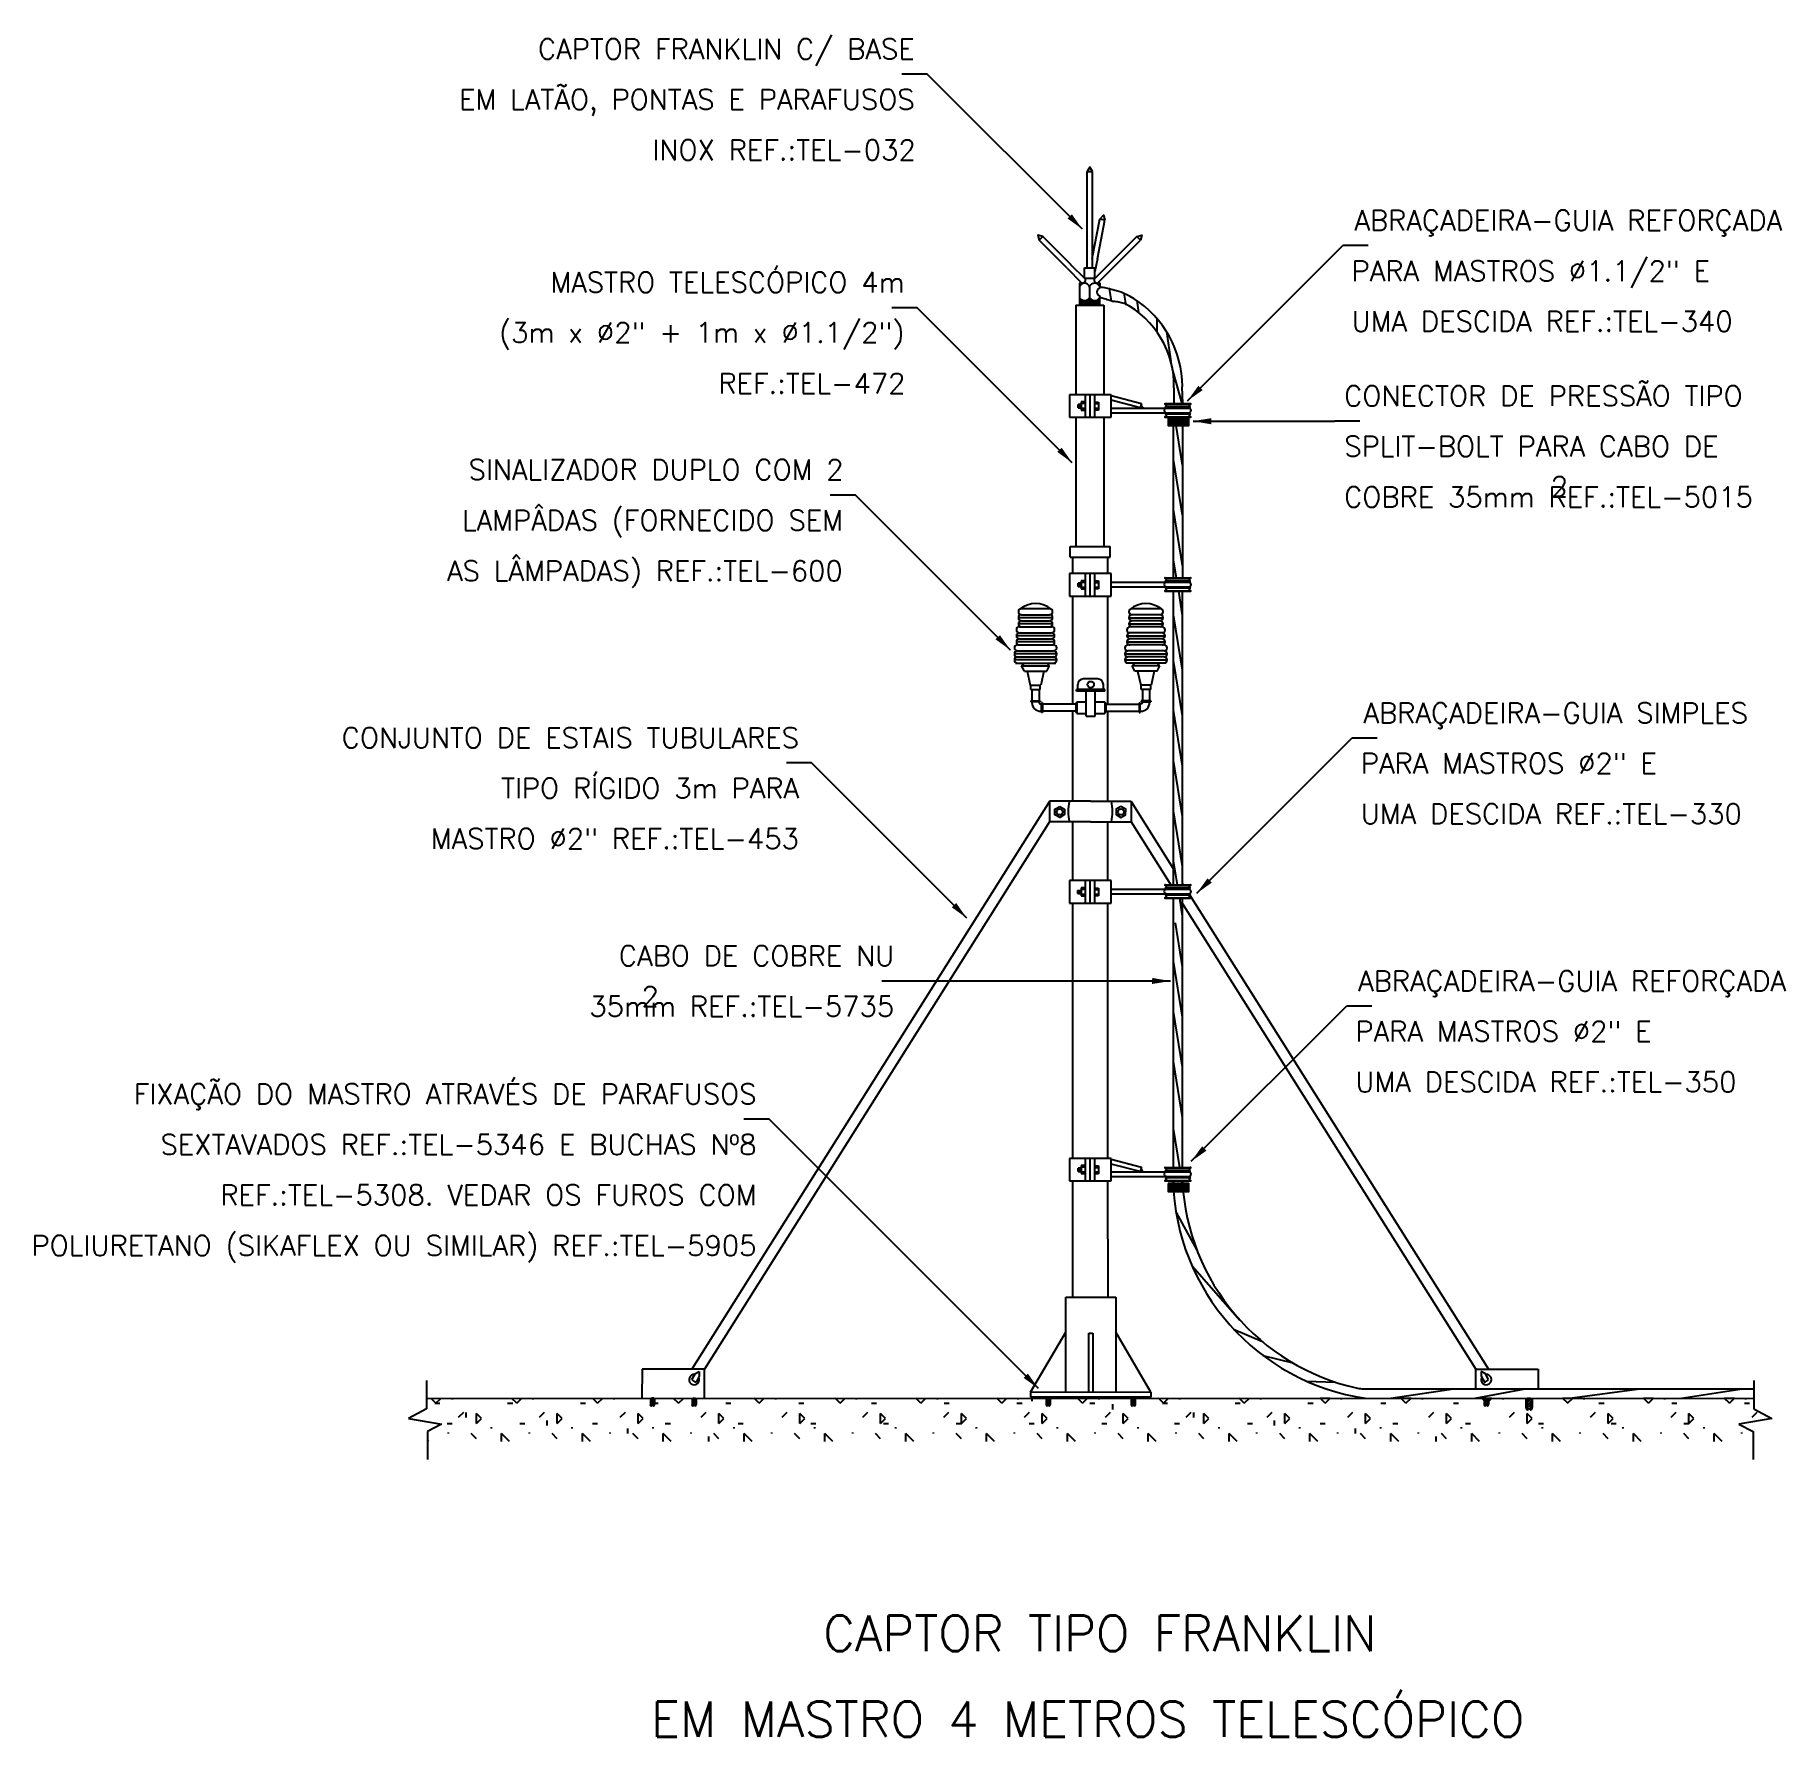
# Model space of a CAD drawing. Header units: millimetres. Extents: x -6196.4 to -6179, y -4697.3 to -4680.5.
import ezdxf
from ezdxf.enums import TextEntityAlignment as Align

# ---------------------------------------------------------------- set-up
doc = ezdxf.new("R2010")
doc.units = ezdxf.units.MM
doc.header["$LTSCALE"] = 10
doc.layers.add('Termotécnica', color=7, linetype='Continuous')
doc.styles.add('r140', font='romans.shx')
doc.styles.add('r80', font='romans.shx')

msp = doc.modelspace()

# ---------------------------------------------------------------- texts
at = {"layer": 'Termotécnica', "color": 2, "style": 'r80'}
for s, p in [('CAPTOR FRANKLIN C/ BASE', (-6187.659, -4680.704)), ('EM LATÃO, PONTAS E PARAFUSOS', (-6187.66, -4681.204)), ('INOX REF.:TEL-032', (-6187.649, -4681.704)), ('MASTRO TELESCÓPICO 4m', (-6187.759, -4683.014)), ('(3m x %%c2" + 1m x %%c1.1/2")', (-6187.761, -4683.511)), ('REF.:TEL-472', (-6187.751, -4684.015)), ('SINALIZADOR DUPLO COM 2', (-6188.363, -4684.869)), ('2', (-6181.193, -4685.037)), ('LAMPÂDAS (FORNECIDO SEM', (-6188.369, -4685.369)), ('AS LÂMPADAS) REF.:TEL-600', (-6188.371, -4685.87)), ('CONJUNTO DE ESTAIS TUBULARES', (-6188.804, -4687.522)), ('TIPO RÍGIDO 3m PARA', (-6188.804, -4688.021)), ('MASTRO %%c2" REF.:TEL-453', (-6188.805, -4688.521)), ('CABO DE COBRE NU', (-6187.862, -4689.68)), ('2', (-6190.191, -4690.083)), ('35mm REF.:TEL-5735', (-6187.862, -4690.18)), ('FIXAÇÃO DO MASTRO ATRAVÉS DE PARAFUSOS', (-6189.225, -4691.048)), ('SEXTAVADOS REF.:TEL-5346 E BUCHAS Nº8', (-6189.225, -4691.548)), ('REF.:TEL-5308. VEDAR OS FUROS COM', (-6189.225, -4692.047)), ('POLIURETANO (SIKAFLEX OU SIMILAR) REF.:TEL-5905', (-6189.225, -4692.548))]:
    msp.add_text(s, height=0.2, dxfattribs=at).set_placement(p, align=Align.RIGHT)
for s, p in [('ABRAÇADEIRA-GUIA REFORÇADA', (-6183.309, -4682.401)), ('PARA MASTROS %%c1.1/2" E', (-6183.337, -4682.901)), ('UMA DESCIDA REF.:TEL-340', (-6183.336, -4683.4)), ('CONECTOR DE PRESSÃO TIPO', (-6183.409, -4684.138)), ('SPLIT-BOLT PARA CABO DE', (-6183.408, -4684.638)), ('COBRE 35mm REF.:TEL-5015', (-6183.41, -4685.138)), ('ABRAÇADEIRA-GUIA SIMPLES', (-6183.219, -4687.276)), ('PARA MASTROS %%c2" E', (-6183.245, -4687.775)), ('UMA DESCIDA REF.:TEL-330', (-6183.245, -4688.275)), ('ABRAÇADEIRA-GUIA REFORÇADA', (-6183.272, -4689.929)), ('PARA MASTROS %%c2" E', (-6183.298, -4690.428)), ('UMA DESCIDA REF.:TEL-350', (-6183.298, -4690.928))]:
    msp.add_text(s, height=0.2, dxfattribs=at).set_placement(p)
at = {"layer": 'Termotécnica', "color": 5, "style": 'r140'}
for s, p in [(' CAPTOR TIPO FRANKLIN', (-6185.947, -4696.566)), ('EM MASTRO 4 METROS TELESCÓPICO', (-6185.947, -4697.417))]:
    msp.add_text(s, height=0.35, dxfattribs=at).set_placement(p, align=Align.BOTTOM_CENTER)

# ---------------------------------------------------------------- blocks, each defined once
blk = doc.blocks.new('*X7')
at = {"color": 0}
for p, q in [((181.767, 175.738), (181.784, 175.755)), ((181.767, 175.72), (181.785, 175.738)), ((181.767, 175.703), (181.786, 175.722)), ((181.768, 175.757), (181.773, 175.762)), ((181.775, 175.693), (181.785, 175.703))]:
    blk.add_line(p, q, dxfattribs=at)
blk = doc.blocks.new('*X8')
at = {"color": 0, "linetype": 'ByBlock'}
for p, q in [((387.028, 152.597), (387.028, 152.67)), ((387.041, 152.597), (387.041, 152.67)), ((387.053, 152.597), (387.053, 152.67)), ((387.066, 152.597), (387.066, 152.67)), ((387.078, 152.597), (387.078, 152.67))]:
    blk.add_line(p, q, dxfattribs=at)
blk = doc.blocks.new('*X6')
at = {"color": 0}
for p, q in [((181.767, 175.738), (181.784, 175.755)), ((181.767, 175.72), (181.785, 175.738)), ((181.767, 175.703), (181.786, 175.722)), ((181.768, 175.757), (181.773, 175.762)), ((181.775, 175.693), (181.785, 175.703))]:
    blk.add_line(p, q, dxfattribs=at)
blk = doc.blocks.new('*X5')
at = {"color": 0}
for p, q in [((221.636, 187.654), (221.658, 187.654)), ((221.636, 187.617), (221.696, 187.617)), ((221.636, 187.579), (221.76, 187.579)), ((221.636, 187.542), (222.576, 187.542)), ((221.636, 187.504), (222.576, 187.504)), ((221.969, 187.579), (222.25, 187.579)), ((222.033, 187.617), (222.187, 187.617)), ((222.072, 187.654), (222.148, 187.654)), ((222.099, 187.692), (222.121, 187.692)), ((222.46, 187.579), (222.576, 187.579)), ((222.523, 187.617), (222.576, 187.617)), ((222.562, 187.654), (222.576, 187.654)), ((221.636, 187.467), (222.576, 187.467)), ((221.636, 187.429), (222.576, 187.429)), ((221.636, 187.392), (222.576, 187.392))]:
    blk.add_line(p, q, dxfattribs=at)
blk = doc.blocks.new('*X4')
at = {"color": 0}
for p, q in [((181.767, 175.738), (181.784, 175.755)), ((181.767, 175.72), (181.785, 175.738)), ((181.767, 175.703), (181.786, 175.722)), ((181.768, 175.757), (181.773, 175.762)), ((181.775, 175.693), (181.785, 175.703))]:
    blk.add_line(p, q, dxfattribs=at)
blk = doc.blocks.new('*X3')
at = {"color": 0}
for p, q in [((181.767, 175.738), (181.784, 175.755)), ((181.767, 175.72), (181.785, 175.738)), ((181.767, 175.703), (181.786, 175.722)), ((181.768, 175.757), (181.773, 175.762)), ((181.775, 175.693), (181.785, 175.703))]:
    blk.add_line(p, q, dxfattribs=at)
blk = doc.blocks.new('*X2')
at = {"color": 0, "linetype": 'ByBlock'}
for p, q in [((387.028, 152.597), (387.028, 152.67)), ((387.041, 152.597), (387.041, 152.67)), ((387.053, 152.597), (387.053, 152.67)), ((387.066, 152.597), (387.066, 152.67)), ((387.078, 152.597), (387.078, 152.67))]:
    blk.add_line(p, q, dxfattribs=at)
blk = doc.blocks.new('*X1')
at = {"color": 0, "linetype": 'ByBlock'}
for p, q in [((387.028, 152.597), (387.028, 152.67)), ((387.041, 152.597), (387.041, 152.67)), ((387.053, 152.597), (387.053, 152.67)), ((387.066, 152.597), (387.066, 152.67)), ((387.078, 152.597), (387.078, 152.67))]:
    blk.add_line(p, q, dxfattribs=at)

# ---------------------------------------------------------------- hatches: boundary and pattern name
at = {"layer": 'Termotécnica'}
h = msp.add_hatch(dxfattribs=at)
h.set_pattern_fill('CONCRE', color=1, scale=0.8, style=0)
h.set_pattern_definition([(0, (-6196.548, -4707.21), (0.8, 0.8), [0.1, -0.7]), (90, (-6196.548, -4707.21), (-0.8, 0.8), [0.1, -0.7]), (135, (-6196.448, -4707.21), (-0.8, 0), [0.14142, -0.98995]), (0, (-6196.448, -4706.76), (0.8, 0.8), [0.1, -0.7]), (45, (-6196.398, -4706.81), (0, 0.8), [0.07071, -1.06066]), (135, (-6196.398, -4706.81), (-0.8, 0), [0.07071, -1.06066]), (0, (-6196.148, -4706.56), (0.8, 0.8), [0.14142, -0.65858]), (45, (-6196.148, -4706.56), (0, 0.8), [0.1, -1.03137]), (135, (-6196.00656, -4706.56), (-0.8, 0), [0.1, -1.03137]), (90, (-6195.998, -4707.01), (-0.8, 0.8), [0.1, -0.7]), (45, (-6195.998, -4707.01), (0, 0.8), [0.07071, -1.06066]), (135, (-6195.948, -4706.96), (-0.8, 0), [0.07071, -1.06066]), (0, (-6196.448, -4707.01), (0.8, 0.8), [0.05, -0.67]), (0, (-6195.848, -4706.81), (0.8, 0.8), [0.05, -0.67]), (90, (-6196.098, -4706.71), (-0.8, 0.8), [0.05, -0.67]), (135, (-6195.998, -4707.16), (-0.8, 0), [0.07071, -1.06066]), (135, (-6196.348, -4706.61), (-0.8, 0), [0.07071, -1.06066]), (45, (-6196.173, -4706.9475), (0, 0.8), [0.07071, -1.06066]), (90, (-6196.273, -4707.11), (-0.8, 0.8), [0.0125, -0.7875]), (90, (-6196.2355, -4706.7725), (-0.8, 0.8), [0.0125, -0.7875]), (90, (-6195.8605, -4706.635), (-0.8, 0.8), [0.0125, -0.7875]), (90, (-6195.848, -4707.06), (-0.8, 0.8), [0.0125, -0.7875])])
h.paths.add_polyline_path([(-6185.498, -4694.031), (-6185.487, -4694.02), (-6185.488, -4694.018), (-6185.486, -4694.011), (-6185.489, -4694.008), (-6185.486, -4694.001), (-6185.486, -4694.001), (-6185.506, -4694.02), (-6185.507, -4694.022), (-6185.502, -4694.028)], flags=0)
h.paths.add_polyline_path([(-6189.833, -4694.021), (-6189.853, -4694.001), (-6189.853, -4694.002), (-6189.85, -4694.008), (-6189.853, -4694.012), (-6189.851, -4694.018), (-6189.852, -4694.02), (-6189.841, -4694.031), (-6189.837, -4694.029), (-6189.832, -4694.022)], flags=0)
h.paths.add_polyline_path([(-6189.833, -4694.003), (-6189.851, -4693.984), (-6189.85, -4693.987), (-6189.853, -4693.991), (-6189.85, -4693.997), (-6189.853, -4694.001), (-6189.833, -4694.021), (-6189.835, -4694.018), (-6189.832, -4694.012), (-6189.835, -4694.008)], flags=0)
h.paths.add_polyline_path([(-6182.004, -4694.031), (-6181.993, -4694.02), (-6181.994, -4694.018), (-6181.992, -4694.012), (-6181.995, -4694.008), (-6181.992, -4694.002), (-6181.992, -4694.001), (-6182.012, -4694.021), (-6182.013, -4694.022), (-6182.008, -4694.029)], flags=0)
h.paths.add_polyline_path([(-6186.338, -4693.96), (-6186.335, -4693.96), (-6186.328, -4693.96), (-6186.33, -4693.965), (-6186.33, -4693.965), (-6186.328, -4693.97), (-6186.33, -4693.977), (-6186.328, -4693.981), (-6186.329, -4693.984), (-6186.33, -4693.988), (-6186.328, -4693.991), (-6186.331, -4693.996), (-6186.328, -4694.001), (-6186.329, -4694.002), (-6186.331, -4694.008), (-6186.328, -4694.012), (-6186.331, -4694.017), (-6186.329, -4694.02), (-6186.328, -4694.022), (-6186.333, -4694.028), (-6186.337, -4694.031), (-6186.339, -4694.032), (-6186.343, -4694.028), (-6186.349, -4694.022), (-6186.348, -4694.02), (-6186.347, -4694.018), (-6186.349, -4694.011), (-6186.346, -4694.008), (-6186.349, -4694.001), (-6186.349, -4694.001), (-6186.346, -4693.997), (-6186.349, -4693.991), (-6186.346, -4693.986), (-6186.347, -4693.984), (-6186.349, -4693.981), (-6186.347, -4693.977), (-6186.349, -4693.97), (-6186.347, -4693.966), (-6186.346, -4693.965), (-6186.349, -4693.96), (-6186.354, -4693.96), (-6186.359, -4693.96), (-6189.74, -4693.96), (-6189.863, -4693.96), (-6190.234, -4693.961), (-6190.239, -4693.961), (-6190.245, -4693.961), (-6190.246, -4693.964), (-6190.247, -4693.965), (-6190.244, -4693.97), (-6190.247, -4693.977), (-6190.244, -4693.981), (-6190.245, -4693.984), (-6190.247, -4693.987), (-6190.244, -4693.991), (-6190.247, -4693.996), (-6190.244, -4694.001), (-6190.245, -4694.002), (-6190.247, -4694.008), (-6190.244, -4694.012), (-6190.247, -4694.017), (-6190.245, -4694.02), (-6190.244, -4694.022), (-6190.249, -4694.028), (-6190.253, -4694.031), (-6190.255, -4694.032), (-6190.26, -4694.028), (-6190.265, -4694.022), (-6190.264, -4694.02), (-6190.263, -4694.017), (-6190.265, -4694.011), (-6190.262, -4694.008), (-6190.265, -4694.001), (-6190.265, -4694.001), (-6190.262, -4693.997), (-6190.265, -4693.991), (-6190.262, -4693.986), (-6190.263, -4693.984), (-6190.265, -4693.98), (-6190.263, -4693.977), (-6190.265, -4693.97), (-6190.263, -4693.966), (-6190.262, -4693.965), (-6190.264, -4693.961), (-6190.27, -4693.961), (-6190.275, -4693.961), (-6190.358, -4693.961), (-6192.491, -4693.961), (-6192.491, -4694.064), (-6192.669, -4694.159), (-6192.342, -4694.215), (-6192.482, -4694.29), (-6192.482, -4694.389), (-6179.363, -4694.387), (-6179.363, -4694.29), (-6179.503, -4694.215), (-6179.176, -4694.159), (-6179.354, -4694.064), (-6179.354, -4693.959), (-6180.064, -4693.959), (-6181.171, -4693.959), (-6182.111, -4693.959), (-6182.943, -4693.959), (-6183.2, -4693.959)])
h.paths.add_polyline_path([(-6185.5, -4693.96), (-6185.505, -4693.965), (-6185.504, -4693.965), (-6185.507, -4693.97), (-6185.504, -4693.977), (-6185.507, -4693.981), (-6185.506, -4693.984), (-6185.488, -4693.966), (-6185.486, -4693.97), (-6185.488, -4693.977), (-6185.486, -4693.981), (-6185.488, -4693.984), (-6185.489, -4693.986), (-6185.486, -4693.991), (-6185.489, -4693.997), (-6185.486, -4694.001), (-6185.486, -4694.001), (-6185.489, -4694.008), (-6185.486, -4694.011), (-6185.488, -4694.018), (-6185.487, -4694.02), (-6185.486, -4694.022), (-6185.491, -4694.028), (-6185.496, -4694.032), (-6185.498, -4694.031), (-6185.502, -4694.028), (-6185.507, -4694.022), (-6185.506, -4694.02), (-6185.504, -4694.017), (-6185.507, -4694.012), (-6185.504, -4694.008), (-6185.506, -4694.002), (-6185.507, -4694.001), (-6185.504, -4693.996), (-6185.507, -4693.991), (-6185.504, -4693.988), (-6185.506, -4693.984), (-6185.507, -4693.981), (-6185.504, -4693.977), (-6185.507, -4693.97), (-6185.504, -4693.965), (-6185.505, -4693.965), (-6185.507, -4693.96)], flags=16)
h.paths.add_polyline_path([(-6189.832, -4693.971), (-6189.835, -4693.978), (-6189.832, -4693.982), (-6189.833, -4693.984), (-6189.835, -4693.988), (-6189.832, -4693.992), (-6189.835, -4693.997), (-6189.832, -4694.002), (-6189.833, -4694.003), (-6189.835, -4694.008), (-6189.832, -4694.012), (-6189.835, -4694.018), (-6189.833, -4694.021), (-6189.832, -4694.022), (-6189.837, -4694.029), (-6189.841, -4694.031), (-6189.843, -4694.033), (-6189.848, -4694.029), (-6189.853, -4694.022), (-6189.852, -4694.02), (-6189.851, -4694.018), (-6189.853, -4694.012), (-6189.85, -4694.008), (-6189.853, -4694.002), (-6189.853, -4694.001), (-6189.85, -4693.997), (-6189.853, -4693.991), (-6189.85, -4693.987), (-6189.851, -4693.984), (-6189.853, -4693.981), (-6189.851, -4693.978), (-6189.853, -4693.971), (-6189.851, -4693.967), (-6189.833, -4693.984), (-6189.832, -4693.982), (-6189.835, -4693.978), (-6189.832, -4693.971), (-6189.835, -4693.966), (-6189.834, -4693.965), (-6189.839, -4693.961), (-6189.832, -4693.961), (-6189.834, -4693.965), (-6189.835, -4693.966)], flags=0)
h.paths.add_polyline_path([(-6182.006, -4693.961), (-6182.011, -4693.965), (-6182.011, -4693.966), (-6182.013, -4693.971), (-6182.01, -4693.978), (-6182.013, -4693.982), (-6182.012, -4693.984), (-6181.994, -4693.967), (-6181.992, -4693.971), (-6181.994, -4693.978), (-6181.992, -4693.981), (-6181.994, -4693.984), (-6181.995, -4693.987), (-6181.992, -4693.991), (-6181.995, -4693.997), (-6181.992, -4694.001), (-6181.992, -4694.002), (-6181.995, -4694.008), (-6181.992, -4694.012), (-6181.994, -4694.018), (-6181.993, -4694.02), (-6181.992, -4694.022), (-6181.997, -4694.029), (-6182.002, -4694.033), (-6182.004, -4694.031), (-6182.008, -4694.029), (-6182.013, -4694.022), (-6182.012, -4694.021), (-6182.01, -4694.018), (-6182.013, -4694.012), (-6182.01, -4694.008), (-6182.012, -4694.003), (-6182.013, -4694.002), (-6182.01, -4693.997), (-6182.013, -4693.992), (-6182.01, -4693.988), (-6182.012, -4693.984), (-6182.013, -4693.982), (-6182.01, -4693.978), (-6182.013, -4693.971), (-6182.011, -4693.966), (-6182.011, -4693.965), (-6182.013, -4693.961)], flags=0)
h.paths.add_polyline_path([(-6181.594, -4693.975), (-6181.591, -4693.985), (-6181.595, -4693.991), (-6181.593, -4693.996), (-6181.567, -4693.969), (-6181.563, -4693.975), (-6181.566, -4693.985), (-6181.563, -4693.991), (-6181.566, -4693.996), (-6181.567, -4693.999), (-6181.563, -4694.006), (-6181.568, -4694.015), (-6181.564, -4694.021), (-6181.563, -4694.022), (-6181.568, -4694.032), (-6181.563, -4694.037), (-6181.567, -4694.046), (-6181.565, -4694.049), (-6181.563, -4694.052), (-6181.571, -4694.062), (-6181.579, -4694.068), (-6181.581, -4694.066), (-6181.587, -4694.062), (-6181.594, -4694.052), (-6181.593, -4694.05), (-6181.59, -4694.046), (-6181.595, -4694.038), (-6181.59, -4694.032), (-6181.593, -4694.023), (-6181.594, -4694.022), (-6181.59, -4694.014), (-6181.595, -4694.007), (-6181.591, -4694.001), (-6181.593, -4693.996), (-6181.595, -4693.991), (-6181.591, -4693.985), (-6181.594, -4693.975), (-6181.591, -4693.968), (-6181.591, -4693.967), (-6181.594, -4693.96), (-6181.584, -4693.96), (-6181.591, -4693.967), (-6181.591, -4693.968)], flags=0)

# ---------------------------------------------------------------- linework, layer by layer
at = {"layer": 'Termotécnica', "color": 2}
for p, q in [((-6187.535, -4680.854), (-6187.785, -4680.854)), ((-6185.999, -4682.389), (-6187.535, -4680.854)), ((-6184.959, -4684.086), (-6183.423, -4682.551)), ((-6183.173, -4682.551), (-6183.423, -4682.551)), ((-6187.635, -4683.165), (-6187.885, -4683.165)), ((-6186.1, -4684.7), (-6187.635, -4683.165)), ((-6184.905, -4684.288), (-6183.505, -4684.288)), ((-6183.255, -4684.288), (-6183.505, -4684.288)), ((-6188.246, -4685.02), (-6188.496, -4685.02)), ((-6186.711, -4686.555), (-6188.246, -4685.02)), ((-6184.868, -4688.961), (-6183.333, -4687.425)), ((-6183.083, -4687.425), (-6183.333, -4687.425)), ((-6188.679, -4687.671), (-6188.929, -4687.671)), ((-6187.144, -4689.207), (-6188.679, -4687.671)), ((-6187.736, -4689.83), (-6187.986, -4689.83)), ((-6185.129, -4689.83), (-6187.736, -4689.83)), ((-6184.922, -4691.614), (-6183.386, -4690.079)), ((-6183.136, -4690.079), (-6183.386, -4690.079)), ((-6189.1, -4691.198), (-6189.35, -4691.198)), ((-6186.434, -4693.864), (-6189.1, -4691.198))]:
    msp.add_line(p, q, dxfattribs=at)
at = {"layer": 'Termotécnica', "color": 2, "ltscale": 5}
for p, q in [((-6185.952, -4682.769), (-6185.952, -4681.816)), ((-6185.901, -4682.769), (-6185.901, -4681.816)), ((-6185.903, -4682.679), (-6185.826, -4682.289)), ((-6185.851, -4682.682), (-6185.776, -4682.299)), ((-6186.152, -4682.774), (-6186.429, -4682.498)), ((-6186.111, -4682.742), (-6186.392, -4682.462)), ((-6185.742, -4682.742), (-6185.461, -4682.461)), ((-6185.701, -4682.774), (-6185.425, -4682.498)), ((-6185.851, -4682.682), (-6185.875, -4682.807)), ((-6186.152, -4682.774), (-6186.007, -4682.92)), ((-6185.97, -4682.884), (-6186.117, -4682.737)), ((-6185.978, -4682.872), (-6185.978, -4682.769)), ((-6185.978, -4682.769), (-6185.875, -4682.769)), ((-6185.978, -4682.872), (-6185.875, -4682.872)), ((-6185.884, -4682.884), (-6185.737, -4682.737)), ((-6185.875, -4682.872), (-6185.875, -4682.769)), ((-6185.701, -4682.774), (-6185.847, -4682.92)), ((-6186.015, -4682.911), (-6186.029, -4682.923)), ((-6186.029, -4682.923), (-6186.029, -4682.964)), ((-6186.029, -4682.956), (-6186.029, -4683.055)), ((-6185.928, -4682.953), (-6185.928, -4683.063)), ((-6185.838, -4682.911), (-6185.827, -4682.923)), ((-6185.827, -4682.923), (-6185.827, -4682.964)), ((-6186.029, -4683.055), (-6186.029, -4683.063)), ((-6186.029, -4683.094), (-6186.029, -4683.095)), ((-6186.025, -4683.133), (-6186.025, -4683.068)), ((-6185.832, -4683.133), (-6186.025, -4683.133)), ((-6185.832, -4683.071), (-6185.832, -4683.133)), ((-6185.827, -4683.063), (-6185.827, -4683.063)), ((-6186.126, -4684.026), (-6186.126, -4684.25)), ((-6185.97, -4684.25), (-6185.97, -4684.026)), ((-6185.926, -4684.026), (-6185.926, -4684.25)), ((-6185.926, -4684.026), (-6185.926, -4684.25)), ((-6185.881, -4684.026), (-6185.881, -4684.115)), ((-6185.716, -4684.25), (-6185.716, -4684.026)), ((-6185.093, -4684.115), (-6185.093, -4683.958)), ((-6185.007, -4684.115), (-6185.011, -4683.947)), ((-6185.881, -4684.115), (-6185.881, -4684.25)), ((-6185.416, -4684.114), (-6185.427, -4684.157)), ((-6185.18, -4684.115), (-6184.93, -4684.115)), ((-6184.93, -4684.147), (-6185.18, -4684.147)), ((-6185.167, -4684.16), (-6185.18, -4684.147)), ((-6185.167, -4684.205), (-6185.18, -4684.218)), ((-6184.93, -4684.218), (-6185.18, -4684.218)), ((-6185.18, -4684.249), (-6184.93, -4684.249)), ((-6185.166, -4684.16), (-6184.944, -4684.16)), ((-6185.167, -4684.205), (-6184.944, -4684.205)), ((-6185.009, -4684.249), (-6185.009, -4685.838)), ((-6185.009, -4684.249), (-6185.009, -4684.419)), ((-6184.943, -4684.16), (-6184.93, -4684.147)), ((-6184.943, -4684.205), (-6184.93, -4684.218)), ((-6186.126, -4685.797), (-6186.126, -4686.02)), ((-6185.97, -4686.02), (-6185.97, -4685.797)), ((-6185.926, -4685.797), (-6185.926, -4686.02)), ((-6185.926, -4685.797), (-6185.926, -4686.02)), ((-6185.881, -4685.797), (-6185.881, -4686.02)), ((-6185.716, -4686.02), (-6185.716, -4685.797)), ((-6185.18, -4685.838), (-6184.93, -4685.838)), ((-6184.93, -4685.869), (-6185.18, -4685.869)), ((-6185.167, -4685.883), (-6185.18, -4685.869)), ((-6185.167, -4685.927), (-6185.18, -4685.941)), ((-6184.93, -4685.941), (-6185.18, -4685.941)), ((-6185.18, -4685.972), (-6184.93, -4685.972)), ((-6185.166, -4685.883), (-6184.944, -4685.883)), ((-6185.167, -4685.927), (-6184.944, -4685.927)), ((-6185.011, -4685.972), (-6185.011, -4687.243)), ((-6184.943, -4685.883), (-6184.93, -4685.869)), ((-6184.943, -4685.927), (-6184.93, -4685.941)), ((-6186.662, -4686.682), (-6186.264, -4686.682)), ((-6186.601, -4686.709), (-6186.573, -4686.682)), ((-6186.326, -4686.709), (-6186.353, -4686.682)), ((-6185.171, -4686.682), (-6185.569, -4686.682)), ((-6185.508, -4686.709), (-6185.48, -4686.682)), ((-6185.233, -4686.709), (-6185.26, -4686.682)), ((-6186.573, -4686.764), (-6186.601, -4686.709)), ((-6186.601, -4686.709), (-6186.326, -4686.709)), ((-6186.573, -4686.764), (-6186.353, -4686.764)), ((-6186.546, -4686.764), (-6186.516, -4686.902)), ((-6186.381, -4686.764), (-6186.411, -4686.902)), ((-6186.353, -4686.764), (-6186.326, -4686.709)), ((-6185.847, -4686.84), (-6185.99, -4686.84)), ((-6185.48, -4686.764), (-6185.508, -4686.709)), ((-6185.233, -4686.709), (-6185.508, -4686.709)), ((-6185.26, -4686.764), (-6185.48, -4686.764)), ((-6185.453, -4686.764), (-6185.422, -4686.902)), ((-6185.288, -4686.764), (-6185.318, -4686.902)), ((-6185.26, -4686.764), (-6185.233, -4686.709)), ((-6186.516, -4686.902), (-6186.411, -4686.902)), ((-6186.51, -4686.945), (-6186.51, -4686.902)), ((-6186.51, -4686.945), (-6186.417, -4686.945)), ((-6186.499, -4686.945), (-6186.499, -4687.055)), ((-6186.428, -4686.945), (-6186.428, -4687.055)), ((-6186.417, -4686.945), (-6186.417, -4686.902)), ((-6186.058, -4686.96), (-6186.058, -4686.943)), ((-6185.778, -4686.943), (-6186.058, -4686.943)), ((-6185.778, -4686.96), (-6186.058, -4686.96)), ((-6186.045, -4686.943), (-6186.045, -4686.895)), ((-6185.962, -4687.209), (-6185.962, -4686.96)), ((-6185.874, -4687.209), (-6185.874, -4686.96)), ((-6185.792, -4686.943), (-6185.792, -4686.895)), ((-6185.778, -4686.96), (-6185.778, -4686.943)), ((-6185.318, -4686.902), (-6185.422, -4686.902)), ((-6185.417, -4686.945), (-6185.417, -4686.902)), ((-6185.324, -4686.945), (-6185.417, -4686.945)), ((-6185.406, -4686.945), (-6185.406, -4687.055)), ((-6185.335, -4686.945), (-6185.335, -4687.055)), ((-6185.324, -4686.945), (-6185.324, -4686.902)), ((-6186.51, -4687.055), (-6186.51, -4687.066)), ((-6186.51, -4687.055), (-6186.417, -4687.055)), ((-6186.417, -4687.066), (-6186.51, -4687.066)), ((-6186.499, -4687.066), (-6186.499, -4687.072)), ((-6186.428, -4687.072), (-6186.428, -4687.066)), ((-6186.417, -4687.055), (-6186.417, -4687.066)), ((-6186.411, -4687.088), (-6186.406, -4687.088)), ((-6186.411, -4687.16), (-6186.406, -4687.16)), ((-6186.395, -4687.077), (-6186.406, -4687.077)), ((-6186.406, -4687.171), (-6186.406, -4687.077)), ((-6186.395, -4687.171), (-6186.406, -4687.171)), ((-6186.395, -4687.077), (-6186.395, -4687.171)), ((-6186.065, -4687.088), (-6186.395, -4687.088)), ((-6186.065, -4687.16), (-6186.395, -4687.16)), ((-6186.065, -4687.077), (-6186.065, -4687.171)), ((-6186.065, -4687.077), (-6186.054, -4687.077)), ((-6186.065, -4687.171), (-6186.054, -4687.171)), ((-6186.054, -4687.066), (-6186.054, -4687.182)), ((-6186.054, -4687.066), (-6185.962, -4687.066)), ((-6186.054, -4687.182), (-6185.962, -4687.182)), ((-6185.874, -4687.066), (-6185.779, -4687.066)), ((-6185.874, -4687.182), (-6185.779, -4687.182)), ((-6185.779, -4687.066), (-6185.779, -4687.182)), ((-6185.779, -4687.077), (-6185.769, -4687.077)), ((-6185.779, -4687.171), (-6185.769, -4687.171)), ((-6185.769, -4687.077), (-6185.769, -4687.171)), ((-6185.769, -4687.088), (-6185.439, -4687.088)), ((-6185.769, -4687.16), (-6185.439, -4687.16)), ((-6185.439, -4687.077), (-6185.439, -4687.171)), ((-6185.439, -4687.077), (-6185.428, -4687.077)), ((-6185.439, -4687.171), (-6185.428, -4687.171)), ((-6185.428, -4687.171), (-6185.428, -4687.077)), ((-6185.422, -4687.088), (-6185.428, -4687.088)), ((-6185.422, -4687.16), (-6185.428, -4687.16)), ((-6185.324, -4687.055), (-6185.417, -4687.055)), ((-6185.417, -4687.055), (-6185.417, -4687.066)), ((-6185.417, -4687.066), (-6185.324, -4687.066)), ((-6185.406, -4687.072), (-6185.406, -4687.066)), ((-6185.335, -4687.066), (-6185.335, -4687.072)), ((-6185.324, -4687.055), (-6185.324, -4687.066)), ((-6185.962, -4687.209), (-6185.874, -4687.209)), ((-6185.101, -4687.243), (-6185.102, -4688.877)), ((-6185.011, -4687.243), (-6185.011, -4688.877)), ((-6186.126, -4688.836), (-6186.126, -4689.059)), ((-6185.97, -4689.059), (-6185.97, -4688.836)), ((-6185.926, -4688.836), (-6185.926, -4689.059)), ((-6185.926, -4688.836), (-6185.926, -4689.059)), ((-6185.881, -4688.836), (-6185.881, -4689.059)), ((-6185.716, -4689.059), (-6185.716, -4688.836)), ((-6185.18, -4688.877), (-6184.93, -4688.877)), ((-6185.167, -4688.921), (-6185.18, -4688.908)), ((-6184.93, -4688.908), (-6185.18, -4688.908)), ((-6185.166, -4688.921), (-6184.944, -4688.921)), ((-6184.943, -4688.921), (-6184.93, -4688.908)), ((-6185.167, -4688.966), (-6185.18, -4688.979)), ((-6184.93, -4688.979), (-6185.18, -4688.979)), ((-6185.18, -4689.011), (-6184.93, -4689.011)), ((-6185.167, -4688.966), (-6184.944, -4688.966)), ((-6185.102, -4689.011), (-6185.102, -4691.382)), ((-6185.011, -4689.011), (-6185.012, -4691.382)), ((-6184.943, -4688.966), (-6184.93, -4688.979)), ((-6185.102, -4691.382), (-6185.102, -4691.674)), ((-6185.012, -4691.382), (-6185.012, -4691.674)), ((-6186.126, -4691.585), (-6186.126, -4691.808)), ((-6185.97, -4691.808), (-6185.97, -4691.585)), ((-6185.926, -4691.585), (-6185.926, -4691.808)), ((-6185.926, -4691.585), (-6185.926, -4691.808)), ((-6185.881, -4691.585), (-6185.881, -4691.808)), ((-6185.716, -4691.808), (-6185.716, -4691.585)), ((-6185.416, -4691.673), (-6185.427, -4691.716)), ((-6185.18, -4691.674), (-6184.93, -4691.674)), ((-6185.167, -4691.719), (-6185.18, -4691.705)), ((-6184.93, -4691.705), (-6185.18, -4691.705)), ((-6184.943, -4691.719), (-6184.93, -4691.705)), ((-6185.167, -4691.763), (-6185.18, -4691.777)), ((-6184.93, -4691.777), (-6185.18, -4691.777)), ((-6185.18, -4691.808), (-6184.93, -4691.808)), ((-6185.166, -4691.719), (-6184.944, -4691.719)), ((-6185.167, -4691.763), (-6184.944, -4691.763)), ((-6184.943, -4691.763), (-6184.93, -4691.777)), ((-6185.937, -4693.901), (-6185.937, -4693.314)), ((-6185.937, -4693.314), (-6185.898, -4693.314)), ((-6185.898, -4693.314), (-6185.898, -4693.901)), ((-6185.323, -4693.9), (-6186.511, -4693.901))]:
    msp.add_line(p, q, dxfattribs=at)
at = {"layer": 'Termotécnica', "color": 1, "ltscale": 5}
for p, q in [((-6185.734, -4682.979), (-6185.715, -4683.098)), ((-6185.59, -4683.022), (-6185.571, -4683.141)), ((-6185.462, -4683.095), (-6185.443, -4683.214)), ((-6185.263, -4683.273), (-6185.264, -4683.403)), ((-6185.169, -4683.401), (-6185.124, -4683.699)), ((-6185.111, -4683.773), (-6185.015, -4684.115)), ((-6186.043, -4684.122), (-6186.019, -4684.122)), ((-6186.043, -4684.155), (-6186.043, -4684.122)), ((-6186.011, -4684.122), (-6186.043, -4684.122)), ((-6186.043, -4684.122), (-6186.043, -4684.155)), ((-6186.011, -4684.155), (-6186.043, -4684.155)), ((-6186.043, -4684.155), (-6186.011, -4684.155)), ((-6186.037, -4684.122), (-6186.037, -4684.155)), ((-6186.032, -4684.122), (-6186.032, -4684.155)), ((-6186.026, -4684.122), (-6186.026, -4684.155)), ((-6186.021, -4684.122), (-6186.021, -4684.155)), ((-6186.019, -4684.122), (-6186.011, -4684.122)), ((-6186.017, -4684.123), (-6186.017, -4684.155)), ((-6186.017, -4684.123), (-6186.017, -4684.155)), ((-6186.011, -4684.098), (-6186.011, -4684.178)), ((-6185.97, -4684.098), (-6186.011, -4684.098)), ((-6185.97, -4684.113), (-6186.011, -4684.113)), ((-6185.97, -4684.162), (-6186.011, -4684.162)), ((-6185.97, -4684.162), (-6186.011, -4684.162)), ((-6186.011, -4684.178), (-6185.97, -4684.178)), ((-6185.881, -4684.099), (-6185.84, -4684.099)), ((-6185.881, -4684.099), (-6185.84, -4684.099)), ((-6185.881, -4684.115), (-6185.84, -4684.115)), ((-6185.84, -4684.115), (-6185.881, -4684.115)), ((-6185.881, -4684.163), (-6185.84, -4684.163)), ((-6185.84, -4684.163), (-6185.881, -4684.163)), ((-6185.84, -4684.179), (-6185.881, -4684.179)), ((-6185.84, -4684.179), (-6185.881, -4684.179)), ((-6185.84, -4684.099), (-6185.84, -4684.179)), ((-6185.84, -4684.099), (-6185.84, -4684.179)), ((-6185.18, -4684.12), (-6184.93, -4684.12)), ((-6185.18, -4684.245), (-6184.93, -4684.245)), ((-6185.088, -4684.249), (-6185.088, -4684.252)), ((-6185.075, -4684.33), (-6185.011, -4684.724)), ((-6185.101, -4684.668), (-6185.011, -4685.22)), ((-6185.101, -4685.164), (-6185.011, -4685.717)), ((-6185.101, -4685.661), (-6185.072, -4685.838)), ((-6186.043, -4685.893), (-6186.043, -4685.926)), ((-6186.011, -4685.893), (-6186.043, -4685.893)), ((-6186.043, -4685.926), (-6186.043, -4685.893)), ((-6186.043, -4685.893), (-6186.019, -4685.893)), ((-6186.043, -4685.926), (-6186.011, -4685.926)), ((-6186.011, -4685.926), (-6186.043, -4685.926)), ((-6186.037, -4685.893), (-6186.037, -4685.926)), ((-6186.032, -4685.893), (-6186.032, -4685.926)), ((-6186.026, -4685.893), (-6186.026, -4685.926)), ((-6186.021, -4685.893), (-6186.021, -4685.926)), ((-6186.019, -4685.893), (-6186.011, -4685.893)), ((-6186.017, -4685.893), (-6186.017, -4685.926)), ((-6186.017, -4685.893), (-6186.017, -4685.926)), ((-6185.972, -4685.869), (-6186.011, -4685.869)), ((-6186.011, -4685.869), (-6186.011, -4685.949)), ((-6185.971, -4685.884), (-6186.011, -4685.884)), ((-6185.971, -4685.933), (-6186.011, -4685.933)), ((-6185.971, -4685.933), (-6186.011, -4685.933)), ((-6186.011, -4685.949), (-6185.971, -4685.949)), ((-6185.882, -4685.87), (-6185.84, -4685.87)), ((-6185.882, -4685.87), (-6185.84, -4685.87)), ((-6185.84, -4685.886), (-6185.882, -4685.886)), ((-6185.882, -4685.886), (-6185.84, -4685.886)), ((-6185.84, -4685.934), (-6185.882, -4685.934)), ((-6185.882, -4685.934), (-6185.84, -4685.934)), ((-6185.84, -4685.949), (-6185.882, -4685.949)), ((-6185.84, -4685.949), (-6185.882, -4685.949)), ((-6185.84, -4685.87), (-6185.84, -4685.949)), ((-6185.84, -4685.87), (-6185.84, -4685.949)), ((-6185.18, -4685.842), (-6184.93, -4685.842)), ((-6185.18, -4685.968), (-6184.93, -4685.967)), ((-6185.05, -4685.972), (-6185.011, -4686.213)), ((-6186.603, -4686.144), (-6186.324, -4686.144)), ((-6185.231, -4686.145), (-6185.51, -4686.145)), ((-6186.294, -4686.234), (-6186.633, -4686.234)), ((-6186.294, -4686.294), (-6186.633, -4686.294)), ((-6186.623, -4686.323), (-6186.304, -4686.323)), ((-6186.603, -4686.204), (-6186.324, -4686.204)), ((-6186.603, -4686.264), (-6186.324, -4686.264)), ((-6185.539, -4686.234), (-6185.201, -4686.234)), ((-6185.539, -4686.294), (-6185.201, -4686.294)), ((-6185.211, -4686.324), (-6185.529, -4686.324)), ((-6185.231, -4686.204), (-6185.51, -4686.204)), ((-6185.231, -4686.264), (-6185.51, -4686.264)), ((-6185.101, -4686.205), (-6185.011, -4686.754)), ((-6186.274, -4686.413), (-6186.653, -4686.413)), ((-6186.274, -4686.473), (-6186.653, -4686.473)), ((-6186.643, -4686.503), (-6186.284, -4686.503)), ((-6186.623, -4686.383), (-6186.304, -4686.383)), ((-6186.623, -4686.443), (-6186.304, -4686.443)), ((-6185.559, -4686.413), (-6185.181, -4686.413)), ((-6185.559, -4686.473), (-6185.181, -4686.473)), ((-6185.191, -4686.503), (-6185.549, -4686.503)), ((-6185.211, -4686.383), (-6185.529, -4686.383)), ((-6185.211, -4686.443), (-6185.529, -4686.443)), ((-6186.254, -4686.592), (-6186.672, -4686.592)), ((-6186.254, -4686.652), (-6186.672, -4686.652)), ((-6186.643, -4686.562), (-6186.284, -4686.562)), ((-6186.643, -4686.622), (-6186.284, -4686.622)), ((-6185.579, -4686.592), (-6185.161, -4686.592)), ((-6185.579, -4686.652), (-6185.161, -4686.652)), ((-6185.191, -4686.562), (-6185.549, -4686.562)), ((-6185.191, -4686.622), (-6185.549, -4686.622)), ((-6185.101, -4686.657), (-6185.011, -4687.206)), ((-6185.101, -4687.15), (-6185.011, -4687.703)), ((-6185.101, -4687.647), (-6185.011, -4688.2)), ((-6185.101, -4688.144), (-6185.011, -4688.696)), ((-6185.101, -4688.64), (-6185.062, -4688.877)), ((-6186.047, -4688.932), (-6186.047, -4688.964)), ((-6186.047, -4688.932), (-6186.011, -4688.932)), ((-6186.041, -4688.932), (-6186.041, -4688.964)), ((-6186.035, -4688.932), (-6186.035, -4688.964)), ((-6186.029, -4688.932), (-6186.029, -4688.964)), ((-6186.023, -4688.932), (-6186.023, -4688.964)), ((-6186.017, -4688.932), (-6186.017, -4688.964)), ((-6186.017, -4688.932), (-6186.017, -4688.964)), ((-6186.011, -4688.907), (-6186.011, -4688.987)), ((-6185.972, -4688.908), (-6186.011, -4688.908)), ((-6185.971, -4688.923), (-6186.011, -4688.923)), ((-6185.882, -4688.909), (-6185.84, -4688.909)), ((-6185.882, -4688.909), (-6185.84, -4688.909)), ((-6185.882, -4688.924), (-6185.84, -4688.924)), ((-6185.84, -4688.924), (-6185.882, -4688.924)), ((-6185.84, -4688.909), (-6185.84, -4688.988)), ((-6185.84, -4688.909), (-6185.84, -4688.988)), ((-6185.18, -4688.881), (-6184.93, -4688.881)), ((-6186.011, -4688.964), (-6186.047, -4688.964)), ((-6186.043, -4688.964), (-6186.011, -4688.964)), ((-6185.971, -4688.972), (-6186.011, -4688.972)), ((-6185.971, -4688.972), (-6186.011, -4688.972)), ((-6186.011, -4688.987), (-6185.971, -4688.987)), ((-6185.882, -4688.973), (-6185.84, -4688.973)), ((-6185.84, -4688.973), (-6185.882, -4688.973)), ((-6185.84, -4688.988), (-6185.882, -4688.988)), ((-6185.84, -4688.988), (-6185.882, -4688.988)), ((-6185.18, -4689.006), (-6184.93, -4689.006)), ((-6185.04, -4689.011), (-6185.011, -4689.189)), ((-6185.082, -4689.255), (-6185.011, -4689.689)), ((-6185.101, -4689.633), (-6185.011, -4690.186)), ((-6185.101, -4690.13), (-6185.011, -4690.682)), ((-6185.101, -4690.626), (-6185.011, -4691.179)), ((-6185.102, -4691.289), (-6185.039, -4691.674)), ((-6186.043, -4691.681), (-6186.019, -4691.681)), ((-6186.043, -4691.714), (-6186.043, -4691.681)), ((-6186.011, -4691.681), (-6186.043, -4691.681)), ((-6186.043, -4691.681), (-6186.043, -4691.714)), ((-6186.037, -4691.681), (-6186.037, -4691.714)), ((-6186.032, -4691.681), (-6186.032, -4691.714)), ((-6186.026, -4691.681), (-6186.026, -4691.714)), ((-6186.021, -4691.681), (-6186.021, -4691.714)), ((-6186.019, -4691.681), (-6186.011, -4691.681)), ((-6186.017, -4691.681), (-6186.017, -4691.713)), ((-6186.017, -4691.681), (-6186.017, -4691.713)), ((-6186.011, -4691.657), (-6186.011, -4691.736)), ((-6185.972, -4691.657), (-6186.011, -4691.657)), ((-6185.971, -4691.672), (-6186.011, -4691.672)), ((-6185.882, -4691.658), (-6185.84, -4691.658)), ((-6185.882, -4691.658), (-6185.84, -4691.658)), ((-6185.882, -4691.674), (-6185.84, -4691.674)), ((-6185.84, -4691.674), (-6185.882, -4691.674)), ((-6185.84, -4691.658), (-6185.84, -4691.737)), ((-6185.84, -4691.658), (-6185.84, -4691.737)), ((-6185.18, -4691.679), (-6184.93, -4691.678)), ((-6186.011, -4691.714), (-6186.043, -4691.714)), ((-6186.043, -4691.714), (-6186.011, -4691.714)), ((-6185.971, -4691.721), (-6186.011, -4691.721)), ((-6185.971, -4691.721), (-6186.011, -4691.721)), ((-6186.011, -4691.736), (-6185.971, -4691.737)), ((-6185.882, -4691.722), (-6185.84, -4691.722)), ((-6185.84, -4691.722), (-6185.882, -4691.722)), ((-6185.84, -4691.737), (-6185.882, -4691.737)), ((-6185.84, -4691.737), (-6185.882, -4691.737)), ((-6185.18, -4691.804), (-6184.93, -4691.804)), ((-6185.017, -4691.808), (-6185.013, -4691.836)), ((-6192.491, -4693.784), (-6192.491, -4694.064)), ((-6189.865, -4693.775), (-6189.833, -4693.719)), ((-6189.791, -4693.742), (-6189.823, -4693.799)), ((-6182.054, -4693.742), (-6182.022, -4693.799)), ((-6181.98, -4693.775), (-6182.012, -4693.719)), ((-6179.354, -4693.784), (-6179.354, -4694.064)), ((-6190.275, -4693.96), (-6190.275, -4694.022)), ((-6190.27, -4693.96), (-6190.27, -4694.022)), ((-6190.262, -4693.965), (-6190.265, -4693.96)), ((-6190.244, -4693.96), (-6190.265, -4693.96)), ((-6190.244, -4693.96), (-6190.247, -4693.965)), ((-6190.241, -4693.96), (-6190.244, -4693.96)), ((-6190.239, -4693.96), (-6190.239, -4694.022)), ((-6190.234, -4693.96), (-6190.234, -4694.022)), ((-6189.863, -4693.96), (-6189.863, -4694.022)), ((-6189.858, -4693.96), (-6189.858, -4694.022)), ((-6189.832, -4693.961), (-6189.853, -4693.96)), ((-6189.85, -4693.966), (-6189.853, -4693.96)), ((-6189.832, -4693.961), (-6189.835, -4693.966)), ((-6189.829, -4693.961), (-6189.832, -4693.961)), ((-6189.827, -4693.961), (-6189.827, -4694.022)), ((-6189.822, -4693.961), (-6189.822, -4694.022)), ((-6186.359, -4693.96), (-6186.359, -4694.022)), ((-6186.354, -4693.96), (-6186.354, -4694.022)), ((-6186.346, -4693.965), (-6186.349, -4693.96)), ((-6186.328, -4693.96), (-6186.348, -4693.96)), ((-6186.328, -4693.96), (-6186.33, -4693.965)), ((-6186.325, -4693.96), (-6186.328, -4693.96)), ((-6186.323, -4693.96), (-6186.323, -4694.022)), ((-6186.318, -4693.96), (-6186.318, -4694.022)), ((-6185.517, -4693.96), (-6185.517, -4694.022)), ((-6185.512, -4693.96), (-6185.512, -4694.022)), ((-6185.51, -4693.96), (-6185.507, -4693.96)), ((-6185.507, -4693.96), (-6185.504, -4693.965)), ((-6185.507, -4693.96), (-6185.486, -4693.96)), ((-6185.489, -4693.965), (-6185.486, -4693.96)), ((-6185.481, -4693.96), (-6185.481, -4694.022)), ((-6185.476, -4693.96), (-6185.476, -4694.022)), ((-6182.946, -4693.96), (-6182.327, -4693.865)), ((-6182.114, -4693.96), (-6181.619, -4693.865)), ((-6182.023, -4693.961), (-6182.023, -4694.022)), ((-6182.018, -4693.961), (-6182.018, -4694.022)), ((-6182.016, -4693.961), (-6182.013, -4693.961)), ((-6182.013, -4693.961), (-6181.992, -4693.96)), ((-6182.013, -4693.961), (-6182.011, -4693.966)), ((-6181.995, -4693.966), (-6181.992, -4693.96)), ((-6181.987, -4693.96), (-6181.987, -4694.022)), ((-6181.982, -4693.96), (-6181.982, -4694.022)), ((-6181.61, -4693.96), (-6181.61, -4694.053)), ((-6181.602, -4693.96), (-6181.602, -4694.052)), ((-6181.599, -4693.96), (-6181.594, -4693.96)), ((-6181.595, -4693.96), (-6181.564, -4693.96)), ((-6181.594, -4693.96), (-6181.591, -4693.968)), ((-6181.567, -4693.967), (-6181.563, -4693.96)), ((-6181.556, -4693.96), (-6181.555, -4694.052)), ((-6181.548, -4693.96), (-6181.548, -4694.052)), ((-6181.177, -4693.96), (-6180.486, -4693.865)), ((-6180.07, -4693.96), (-6179.469, -4693.865)), ((-6192.491, -4694.064), (-6192.669, -4694.159)), ((-6190.265, -4693.97), (-6190.262, -4693.965)), ((-6190.263, -4693.977), (-6190.265, -4693.97)), ((-6190.265, -4693.98), (-6190.263, -4693.977)), ((-6190.262, -4693.986), (-6190.265, -4693.98)), ((-6190.265, -4693.991), (-6190.262, -4693.986)), ((-6190.262, -4693.997), (-6190.265, -4693.991)), ((-6190.265, -4694.001), (-6190.262, -4693.997)), ((-6190.262, -4694.008), (-6190.265, -4694.001)), ((-6190.265, -4694.011), (-6190.262, -4694.008)), ((-6190.263, -4694.017), (-6190.265, -4694.011)), ((-6190.265, -4694.022), (-6190.263, -4694.017)), ((-6190.26, -4694.028), (-6190.265, -4694.022)), ((-6190.255, -4694.032), (-6190.26, -4694.028)), ((-6190.255, -4694.032), (-6190.249, -4694.028)), ((-6190.244, -4694.022), (-6190.249, -4694.028)), ((-6190.247, -4693.965), (-6190.244, -4693.97)), ((-6190.244, -4693.97), (-6190.247, -4693.977)), ((-6190.247, -4693.977), (-6190.244, -4693.981)), ((-6190.244, -4693.981), (-6190.247, -4693.987)), ((-6190.247, -4693.987), (-6190.244, -4693.991)), ((-6190.244, -4693.991), (-6190.247, -4693.996)), ((-6190.247, -4693.996), (-6190.244, -4694.001)), ((-6190.244, -4694.001), (-6190.247, -4694.008)), ((-6190.247, -4694.008), (-6190.244, -4694.012)), ((-6190.244, -4694.012), (-6190.247, -4694.017)), ((-6190.247, -4694.017), (-6190.244, -4694.022)), ((-6189.853, -4693.971), (-6189.85, -4693.966)), ((-6189.851, -4693.978), (-6189.853, -4693.971)), ((-6189.853, -4693.981), (-6189.851, -4693.978)), ((-6189.85, -4693.987), (-6189.853, -4693.981)), ((-6189.853, -4693.991), (-6189.85, -4693.987)), ((-6189.85, -4693.997), (-6189.853, -4693.991)), ((-6189.853, -4694.002), (-6189.85, -4693.997)), ((-6189.85, -4694.008), (-6189.853, -4694.002)), ((-6189.853, -4694.012), (-6189.85, -4694.008)), ((-6189.851, -4694.018), (-6189.853, -4694.012)), ((-6189.853, -4694.022), (-6189.851, -4694.018)), ((-6189.848, -4694.029), (-6189.853, -4694.022)), ((-6189.843, -4694.033), (-6189.848, -4694.029)), ((-6189.843, -4694.033), (-6189.837, -4694.029)), ((-6189.832, -4694.022), (-6189.837, -4694.029)), ((-6189.835, -4693.966), (-6189.832, -4693.971)), ((-6189.832, -4693.971), (-6189.835, -4693.978)), ((-6189.835, -4693.978), (-6189.832, -4693.982)), ((-6189.832, -4693.982), (-6189.835, -4693.988)), ((-6189.835, -4693.988), (-6189.832, -4693.992)), ((-6189.832, -4693.992), (-6189.835, -4693.997)), ((-6189.835, -4693.997), (-6189.832, -4694.002)), ((-6189.832, -4694.002), (-6189.835, -4694.008)), ((-6189.835, -4694.008), (-6189.832, -4694.012)), ((-6189.832, -4694.012), (-6189.835, -4694.018)), ((-6189.835, -4694.018), (-6189.832, -4694.022)), ((-6186.349, -4693.97), (-6186.346, -4693.965)), ((-6186.347, -4693.977), (-6186.349, -4693.97)), ((-6186.349, -4693.981), (-6186.347, -4693.977)), ((-6186.346, -4693.986), (-6186.349, -4693.981)), ((-6186.349, -4693.991), (-6186.346, -4693.986)), ((-6186.346, -4693.997), (-6186.349, -4693.991)), ((-6186.349, -4694.001), (-6186.346, -4693.997)), ((-6186.346, -4694.008), (-6186.349, -4694.001)), ((-6186.349, -4694.011), (-6186.346, -4694.008)), ((-6186.347, -4694.018), (-6186.349, -4694.011)), ((-6186.349, -4694.022), (-6186.347, -4694.018)), ((-6186.343, -4694.028), (-6186.349, -4694.022)), ((-6186.339, -4694.032), (-6186.343, -4694.028)), ((-6186.339, -4694.032), (-6186.333, -4694.028)), ((-6186.328, -4694.022), (-6186.333, -4694.028)), ((-6186.328, -4693.991), (-6186.331, -4693.996)), ((-6186.331, -4693.996), (-6186.328, -4694.001)), ((-6186.328, -4694.001), (-6186.331, -4694.008)), ((-6186.331, -4694.008), (-6186.328, -4694.012)), ((-6186.328, -4694.012), (-6186.331, -4694.017)), ((-6186.331, -4694.017), (-6186.328, -4694.022)), ((-6186.33, -4693.965), (-6186.328, -4693.97)), ((-6186.328, -4693.97), (-6186.33, -4693.977)), ((-6186.33, -4693.977), (-6186.328, -4693.981)), ((-6186.328, -4693.981), (-6186.33, -4693.988)), ((-6186.33, -4693.988), (-6186.328, -4693.991)), ((-6185.504, -4693.965), (-6185.507, -4693.97)), ((-6185.507, -4693.97), (-6185.504, -4693.977)), ((-6185.504, -4693.977), (-6185.507, -4693.981)), ((-6185.507, -4693.981), (-6185.504, -4693.988)), ((-6185.504, -4693.988), (-6185.507, -4693.991)), ((-6185.507, -4693.991), (-6185.504, -4693.996)), ((-6185.504, -4693.996), (-6185.507, -4694.001)), ((-6185.507, -4694.001), (-6185.504, -4694.008)), ((-6185.504, -4694.008), (-6185.507, -4694.012)), ((-6185.507, -4694.012), (-6185.504, -4694.017)), ((-6185.504, -4694.017), (-6185.507, -4694.022)), ((-6185.507, -4694.022), (-6185.502, -4694.028)), ((-6185.496, -4694.032), (-6185.502, -4694.028)), ((-6185.496, -4694.032), (-6185.491, -4694.028)), ((-6185.491, -4694.028), (-6185.486, -4694.022)), ((-6185.486, -4693.97), (-6185.489, -4693.965)), ((-6185.489, -4693.986), (-6185.486, -4693.981)), ((-6185.486, -4693.991), (-6185.489, -4693.986)), ((-6185.489, -4693.997), (-6185.486, -4693.991)), ((-6185.486, -4694.001), (-6185.489, -4693.997)), ((-6185.489, -4694.008), (-6185.486, -4694.001)), ((-6185.486, -4694.011), (-6185.489, -4694.008)), ((-6185.488, -4693.977), (-6185.486, -4693.97)), ((-6185.486, -4693.981), (-6185.488, -4693.977)), ((-6185.488, -4694.018), (-6185.486, -4694.011)), ((-6185.486, -4694.022), (-6185.488, -4694.018)), ((-6182.011, -4693.966), (-6182.013, -4693.971)), ((-6182.013, -4693.971), (-6182.01, -4693.978)), ((-6182.01, -4693.978), (-6182.013, -4693.982)), ((-6182.013, -4693.982), (-6182.01, -4693.988)), ((-6182.01, -4693.988), (-6182.013, -4693.992)), ((-6182.013, -4693.992), (-6182.01, -4693.997)), ((-6182.01, -4693.997), (-6182.013, -4694.002)), ((-6182.013, -4694.002), (-6182.01, -4694.008)), ((-6182.01, -4694.008), (-6182.013, -4694.012)), ((-6182.013, -4694.012), (-6182.01, -4694.018)), ((-6182.01, -4694.018), (-6182.013, -4694.022)), ((-6182.013, -4694.022), (-6182.008, -4694.029)), ((-6182.002, -4694.033), (-6182.008, -4694.029)), ((-6182.002, -4694.033), (-6181.997, -4694.029)), ((-6181.997, -4694.029), (-6181.992, -4694.022)), ((-6181.992, -4693.971), (-6181.995, -4693.966)), ((-6181.995, -4693.987), (-6181.992, -4693.981)), ((-6181.992, -4693.991), (-6181.995, -4693.987)), ((-6181.995, -4693.997), (-6181.992, -4693.991)), ((-6181.992, -4694.002), (-6181.995, -4693.997)), ((-6181.995, -4694.008), (-6181.992, -4694.002)), ((-6181.992, -4694.012), (-6181.995, -4694.008)), ((-6181.994, -4693.978), (-6181.992, -4693.971)), ((-6181.992, -4693.981), (-6181.994, -4693.978)), ((-6181.994, -4694.018), (-6181.992, -4694.012)), ((-6181.992, -4694.022), (-6181.994, -4694.018)), ((-6181.591, -4693.985), (-6181.595, -4693.991)), ((-6181.595, -4693.991), (-6181.591, -4694.001)), ((-6181.591, -4694.001), (-6181.595, -4694.007)), ((-6181.595, -4694.007), (-6181.59, -4694.014)), ((-6181.59, -4694.032), (-6181.595, -4694.038)), ((-6181.595, -4694.038), (-6181.59, -4694.046)), ((-6181.591, -4693.968), (-6181.594, -4693.975)), ((-6181.594, -4693.975), (-6181.591, -4693.985)), ((-6181.59, -4694.014), (-6181.594, -4694.022)), ((-6181.594, -4694.022), (-6181.59, -4694.032)), ((-6181.59, -4694.046), (-6181.594, -4694.052)), ((-6181.594, -4694.052), (-6181.587, -4694.062)), ((-6181.579, -4694.068), (-6181.587, -4694.062)), ((-6181.579, -4694.068), (-6181.571, -4694.062)), ((-6181.571, -4694.062), (-6181.563, -4694.052)), ((-6181.568, -4694.015), (-6181.563, -4694.006)), ((-6181.563, -4694.022), (-6181.568, -4694.015)), ((-6181.568, -4694.032), (-6181.563, -4694.022)), ((-6181.563, -4694.037), (-6181.568, -4694.032)), ((-6181.563, -4693.975), (-6181.567, -4693.967)), ((-6181.567, -4693.999), (-6181.563, -4693.991)), ((-6181.563, -4694.006), (-6181.567, -4693.999)), ((-6181.567, -4694.046), (-6181.563, -4694.037)), ((-6181.563, -4694.052), (-6181.567, -4694.046)), ((-6181.566, -4693.985), (-6181.563, -4693.975)), ((-6181.563, -4693.991), (-6181.566, -4693.985)), ((-6179.354, -4694.064), (-6179.176, -4694.159)), ((-6192.669, -4694.159), (-6192.342, -4694.215)), ((-6192.342, -4694.215), (-6192.482, -4694.29)), ((-6192.482, -4694.29), (-6192.482, -4694.566)), ((-6179.176, -4694.159), (-6179.503, -4694.215)), ((-6179.503, -4694.215), (-6179.363, -4694.29)), ((-6179.363, -4694.29), (-6179.363, -4694.566))]:
    msp.add_line(p, q, dxfattribs=at)
at = {"layer": 'Termotécnica', "color": 3, "linetype": 'ByBlock', "ltscale": 5}
for p, q in [((-6186.063, -4683.139), (-6185.786, -4683.139)), ((-6186.063, -4683.139), (-6186.063, -4684.026)), ((-6185.786, -4683.139), (-6185.786, -4684.026)), ((-6186.063, -4684.25), (-6186.063, -4685.528)), ((-6185.786, -4684.25), (-6185.786, -4685.528)), ((-6186.121, -4685.633), (-6186.121, -4685.528)), ((-6186.121, -4685.528), (-6185.726, -4685.528)), ((-6186.121, -4685.633), (-6185.726, -4685.633)), ((-6186.097, -4685.633), (-6186.097, -4685.797)), ((-6185.751, -4685.633), (-6185.751, -4685.797)), ((-6185.726, -4685.633), (-6185.726, -4685.528)), ((-6186.097, -4686.02), (-6186.097, -4687.088)), ((-6185.751, -4686.02), (-6185.751, -4687.088)), ((-6186.097, -4687.16), (-6186.097, -4688.051)), ((-6185.751, -4687.16), (-6185.75, -4688.051)), ((-6186.097, -4688.254), (-6186.096, -4688.836)), ((-6185.75, -4688.254), (-6185.75, -4688.836)), ((-6186.096, -4689.059), (-6186.096, -4691.147)), ((-6186.096, -4689.059), (-6186.096, -4689.08)), ((-6185.75, -4689.059), (-6185.75, -4691.147)), ((-6185.75, -4689.059), (-6185.75, -4689.08)), ((-6186.096, -4691.147), (-6186.096, -4691.585)), ((-6185.75, -4691.147), (-6185.75, -4691.585)), ((-6186.097, -4691.808), (-6186.098, -4692.958)), ((-6185.75, -4691.808), (-6185.749, -4692.958))]:
    msp.add_line(p, q, dxfattribs=at)
at = {"layer": 'Termotécnica', "color": 3, "ltscale": 5}
for p, q in [((-6186.053, -4684.026), (-6186.126, -4684.026)), ((-6185.926, -4684.026), (-6186.062, -4684.026)), ((-6185.776, -4684.026), (-6185.926, -4684.026)), ((-6185.716, -4684.026), (-6185.776, -4684.026)), ((-6185.716, -4684.033), (-6185.416, -4684.114)), ((-6185.427, -4684.157), (-6185.716, -4684.082)), ((-6186.126, -4684.25), (-6186.053, -4684.25)), ((-6186.062, -4684.25), (-6185.926, -4684.25)), ((-6185.926, -4684.25), (-6185.776, -4684.25)), ((-6185.776, -4684.25), (-6185.716, -4684.25)), ((-6185.716, -4684.16), (-6185.167, -4684.16)), ((-6185.716, -4684.205), (-6185.167, -4684.205)), ((-6186.053, -4685.797), (-6186.126, -4685.797)), ((-6185.926, -4685.797), (-6186.062, -4685.797)), ((-6185.776, -4685.797), (-6185.926, -4685.797)), ((-6185.716, -4685.797), (-6185.776, -4685.797)), ((-6185.716, -4685.883), (-6185.167, -4685.883)), ((-6185.716, -4685.927), (-6185.167, -4685.927)), ((-6186.126, -4686.02), (-6186.053, -4686.02)), ((-6186.062, -4686.02), (-6185.926, -4686.02)), ((-6185.926, -4686.02), (-6185.776, -4686.02)), ((-6185.776, -4686.02), (-6185.716, -4686.02)), ((-6186.325, -4688.054), (-6189.866, -4693.672)), ((-6186.325, -4688.051), (-6186.324, -4688.254)), ((-6185.921, -4688.051), (-6186.325, -4688.051)), ((-6185.921, -4688.051), (-6185.517, -4688.051)), ((-6185.517, -4688.051), (-6185.518, -4688.254)), ((-6185.517, -4688.054), (-6185.101, -4688.715)), ((-6186.324, -4688.254), (-6189.739, -4693.672)), ((-6185.921, -4688.254), (-6186.324, -4688.254)), ((-6185.921, -4688.254), (-6185.518, -4688.254)), ((-6185.518, -4688.254), (-6185.126, -4688.877)), ((-6186.053, -4688.836), (-6186.126, -4688.836)), ((-6185.926, -4688.836), (-6186.062, -4688.836)), ((-6185.776, -4688.836), (-6185.926, -4688.836)), ((-6185.716, -4688.836), (-6185.776, -4688.836)), ((-6185.716, -4688.921), (-6185.167, -4688.921)), ((-6185.011, -4688.858), (-6184.999, -4688.877)), ((-6186.126, -4689.059), (-6186.053, -4689.059)), ((-6186.062, -4689.059), (-6185.926, -4689.059)), ((-6185.926, -4689.059), (-6185.776, -4689.059)), ((-6185.776, -4689.059), (-6185.716, -4689.059)), ((-6185.716, -4688.966), (-6185.167, -4688.966)), ((-6185.011, -4689.059), (-6182.106, -4693.672)), ((-6184.935, -4688.979), (-6181.98, -4693.672)), ((-6186.053, -4691.585), (-6186.126, -4691.585)), ((-6185.926, -4691.585), (-6186.062, -4691.585)), ((-6185.776, -4691.585), (-6185.926, -4691.585)), ((-6185.716, -4691.585), (-6185.776, -4691.585)), ((-6185.716, -4691.592), (-6185.416, -4691.673)), ((-6185.427, -4691.716), (-6185.716, -4691.641)), ((-6186.126, -4691.808), (-6186.053, -4691.808)), ((-6186.062, -4691.808), (-6185.926, -4691.808)), ((-6185.926, -4691.808), (-6185.776, -4691.808)), ((-6185.776, -4691.808), (-6185.716, -4691.808)), ((-6185.716, -4691.719), (-6185.167, -4691.719)), ((-6185.716, -4691.763), (-6185.167, -4691.763)), ((-6186.165, -4693.057), (-6186.165, -4692.958)), ((-6186.165, -4692.958), (-6185.67, -4692.958)), ((-6186.165, -4693.901), (-6186.165, -4693.057)), ((-6185.67, -4692.958), (-6185.67, -4693.057)), ((-6185.67, -4693.057), (-6185.67, -4693.898)), ((-6186.512, -4693.898), (-6186.165, -4693.304)), ((-6185.323, -4693.898), (-6185.67, -4693.305)), ((-6190.357, -4693.671), (-6190.358, -4693.961)), ((-6189.739, -4693.672), (-6190.357, -4693.671)), ((-6189.74, -4693.96), (-6189.739, -4693.672)), ((-6182.106, -4693.672), (-6181.488, -4693.671)), ((-6182.106, -4693.865), (-6182.106, -4693.672)), ((-6181.488, -4693.671), (-6181.488, -4693.865)), ((-6192.491, -4693.961), (-6179.354, -4693.959)), ((-6186.511, -4693.948), (-6186.511, -4693.901)), ((-6185.323, -4693.948), (-6186.511, -4693.948)), ((-6185.323, -4693.9), (-6185.323, -4693.948))]:
    msp.add_line(p, q, dxfattribs=at)
at = {"layer": 'Termotécnica', "color": 2, "linetype": 'ByBlock', "ltscale": 5}
for p, q in [((-6185.101, -4684.249), (-6185.101, -4685.838)), ((-6185.101, -4685.972), (-6185.101, -4687.243)), ((-6183.219, -4693.865), (-6179.354, -4693.865))]:
    msp.add_line(p, q, dxfattribs=at)
at = {"layer": 'Termotécnica', "color": 1, "linetype": 'ByBlock', "ltscale": 5}
for p, q in [((-6185.072, -4692.121), (-6184.866, -4692.493)), ((-6184.915, -4692.649), (-6184.441, -4693.185)), ((-6184.504, -4693.275), (-6184.218, -4693.399)), ((-6184.213, -4693.536), (-6183.916, -4693.61)), ((-6183.784, -4693.789), (-6183.493, -4693.8))]:
    msp.add_line(p, q, dxfattribs=at)
at = {"layer": 'Termotécnica', "color": 2, "ltscale": 5}
for points in [[(-6185.901, -4681.818), (-6185.927, -4681.773), (-6185.953, -4681.818)], [(-6185.776, -4682.299), (-6185.826, -4682.289), (-6185.792, -4682.25)], [(-6186.429, -4682.498), (-6186.392, -4682.462), (-6186.442, -4682.448)], [(-6185.425, -4682.498), (-6185.461, -4682.461), (-6185.412, -4682.448)], [(-6185.151, -4684.252), (-6185.151, -4684.33), (-6184.948, -4684.33), (-6184.948, -4684.252)], [(-6185.151, -4691.835), (-6185.151, -4691.913), (-6184.948, -4691.913), (-6184.948, -4691.835)]]:
    msp.add_lwpolyline(points, close=True, dxfattribs=at)
for points in [[(-6185.978, -4682.872), (-6185.98, -4682.874)], [(-6185.874, -4682.874), (-6185.875, -4682.872)], [(-6185.488, -4683.078), (-6185.527, -4683.055), (-6185.561, -4683.037), (-6185.591, -4683.023), (-6185.617, -4683.012), (-6185.64, -4683.004), (-6185.661, -4682.998), (-6185.68, -4682.994), (-6185.698, -4682.989), (-6185.715, -4682.985), (-6185.732, -4682.98), (-6185.748, -4682.976), (-6185.764, -4682.972), (-6185.779, -4682.969), (-6185.793, -4682.966), (-6185.807, -4682.964), (-6185.82, -4682.964)], [(-6185.827, -4683.062), (-6185.804, -4683.068), (-6185.784, -4683.074), (-6185.767, -4683.079), (-6185.753, -4683.084), (-6185.74, -4683.088), (-6185.729, -4683.092), (-6185.719, -4683.095), (-6185.71, -4683.098), (-6185.702, -4683.099), (-6185.693, -4683.101), (-6185.682, -4683.102), (-6185.67, -4683.103), (-6185.656, -4683.105), (-6185.638, -4683.108), (-6185.616, -4683.113), (-6185.59, -4683.119)]]:
    msp.add_lwpolyline(points, dxfattribs=at)
at = {"layer": 'Termotécnica', "color": 1, "ltscale": 5}
for points in [[(-6186.224, -4688.101), (-6186.176, -4688.128), (-6186.176, -4688.183), (-6186.223, -4688.211), (-6186.271, -4688.184), (-6186.271, -4688.129)], [(-6185.619, -4688.101), (-6185.666, -4688.128), (-6185.667, -4688.183), (-6185.619, -4688.211), (-6185.572, -4688.184), (-6185.571, -4688.129)]]:
    msp.add_lwpolyline(points, close=True, dxfattribs=at)
for points in [[(-6189.833, -4693.719), (-6189.834, -4693.719), (-6189.792, -4693.693)], [(-6189.792, -4693.693), (-6189.791, -4693.742)], [(-6182.053, -4693.693), (-6182.054, -4693.742)], [(-6182.012, -4693.719), (-6182.012, -4693.719), (-6182.053, -4693.693)]]:
    msp.add_lwpolyline(points, dxfattribs=at)
for centre, radius in [((-6185.917, -4686.895), 0.0316), ((-6186.224, -4688.156), 0.0302), ((-6185.619, -4688.156), 0.0302)]:
    msp.add_circle(centre, radius, dxfattribs=at)
at = {"layer": 'Termotécnica', "color": 2, "ltscale": 5}
for centre, radius, start, end in [((-6185.979, -4682.977), 0.0543, 20.2254, 157.802), ((-6185.999, -4682.891), 0.0298, 255.3196, 16.1831), ((-6185.879, -4682.977), 0.0543, 20.2254, 157.802), ((-6185.855, -4682.891), 0.0298, 163.834, 284.6975), ((-6185.809, -4683.01), 0.0467, 103.4549, 256.5451), ((-6185.978, -4683.039), 0.0559, 205.7803, 212.3471), ((-6185.978, -4683.039), 0.0559, 212.7906, 334.8777), ((-6185.878, -4683.039), 0.0559, 205.7803, 324.505), ((-6185.878, -4683.039), 0.0559, 324.8365, 334.8777), ((-6186.018, -4683.939), 0.925, 358.7925, 62.43), ((-6186.05, -4683.952), 1.04, 0.3062, 57.2827), ((-6185.169, -4684.182), 0.0225, 82.8835, 277.1335), ((-6185.181, -4684.118), 0.0025, 63.4435, 296.5736), ((-6185.181, -4684.247), 0.0025, 63.4435, 296.5736), ((-6185.182, -4684.133), 0.0135, 277.1335, 82.8835), ((-6185.182, -4684.232), 0.0135, 277.1335, 82.8835), ((-6184.946, -4684.182), 0.0224, 274.0868, 85.9302), ((-6184.928, -4684.133), 0.0135, 97.1335, 262.8835), ((-6184.928, -4684.232), 0.0135, 97.1335, 262.8835), ((-6184.929, -4684.118), 0.0025, 243.4435, 116.5736), ((-6184.929, -4684.247), 0.0025, 243.4435, 116.5736), ((-6185.169, -4685.905), 0.0225, 82.8835, 277.1335), ((-6185.181, -4685.84), 0.0025, 63.4435, 296.5736), ((-6185.181, -4685.97), 0.0025, 63.4435, 296.5736), ((-6185.182, -4685.856), 0.0135, 277.1335, 82.8835), ((-6185.182, -4685.954), 0.0135, 277.1335, 82.8835), ((-6184.946, -4685.905), 0.0224, 274.0868, 85.9302), ((-6184.928, -4685.856), 0.0135, 97.1335, 262.8835), ((-6184.928, -4685.954), 0.0135, 97.1335, 262.8835), ((-6184.929, -4685.84), 0.0025, 243.4435, 116.5736), ((-6184.929, -4685.97), 0.0025, 243.4435, 116.5736), ((-6185.99, -4686.895), 0.0549, 90, 180), ((-6185.847, -4686.895), 0.0549, 0, 90), ((-6186.411, -4687.072), 0.0879, 180, 270), ((-6186.411, -4687.072), 0.0165, 180, 270), ((-6185.422, -4687.072), 0.0879, 270, 0), ((-6185.422, -4687.072), 0.0165, 270, 0), ((-6185.169, -4688.944), 0.0225, 82.8835, 277.1335), ((-6185.181, -4688.879), 0.0025, 63.4435, 296.5736), ((-6185.182, -4688.895), 0.0135, 277.1335, 82.8835), ((-6184.946, -4688.944), 0.0224, 274.0868, 85.9302), ((-6184.928, -4688.895), 0.0135, 97.1335, 262.8835), ((-6184.929, -4688.879), 0.0025, 243.4435, 116.5736), ((-6185.181, -4689.008), 0.0025, 63.4435, 296.5736), ((-6185.182, -4688.993), 0.0135, 277.1335, 82.8835), ((-6184.928, -4688.993), 0.0135, 97.1335, 262.8835), ((-6184.929, -4689.008), 0.0025, 243.4435, 116.5736), ((-6185.181, -4691.676), 0.0025, 63.4435, 296.5736), ((-6185.182, -4691.692), 0.0135, 277.1335, 82.8835), ((-6184.928, -4691.692), 0.0135, 97.1335, 262.8835), ((-6184.929, -4691.676), 0.0025, 243.4435, 116.5736), ((-6185.169, -4691.741), 0.0225, 82.8835, 277.1335), ((-6185.181, -4691.806), 0.0025, 63.4435, 296.5736), ((-6185.182, -4691.79), 0.0135, 277.1335, 82.8835), ((-6182.873, -4691.754), 2.229, 181.3832, 261.6478), ((-6182.806, -4691.703), 2.207, 182.7291, 257.6572), ((-6184.946, -4691.741), 0.0224, 274.0868, 85.9302), ((-6184.928, -4691.79), 0.0135, 97.1335, 262.8835), ((-6184.929, -4691.806), 0.0025, 243.4435, 116.5736), ((-6183.219, -4693.59), 0.275, 257.6572, 270)]:
    msp.add_arc(centre, radius, start, end, dxfattribs=at)
at = {"layer": 'Termotécnica', "color": 1, "ltscale": 5}
for centre, radius, start, end in [((-6185.38, -4684.124), 0.0376, 164.6228, 255.3186), ((-6186.603, -4686.174), 0.0299, 90, 270), ((-6186.463, -4686.342), 0.248, 50.2636, 129.3394), ((-6186.324, -4686.174), 0.0299, 270, 90), ((-6185.51, -4686.174), 0.0298, 90, 270), ((-6185.37, -4686.342), 0.248, 50.6606, 129.7364), ((-6185.231, -4686.174), 0.0298, 270, 90), ((-6186.623, -4686.353), 0.0299, 90, 270), ((-6186.603, -4686.234), 0.0299, 90, 270), ((-6186.603, -4686.294), 0.0299, 90, 270), ((-6186.324, -4686.234), 0.0299, 270, 90), ((-6186.324, -4686.294), 0.0299, 270, 90), ((-6186.304, -4686.353), 0.0299, 270, 90), ((-6185.529, -4686.354), 0.0298, 90, 270), ((-6185.51, -4686.234), 0.0298, 90, 270), ((-6185.51, -4686.294), 0.0298, 90, 270), ((-6185.231, -4686.234), 0.0298, 270, 90), ((-6185.231, -4686.294), 0.0298, 270, 90), ((-6185.211, -4686.354), 0.0298, 270, 90), ((-6186.643, -4686.532), 0.0299, 90, 270), ((-6186.623, -4686.413), 0.0299, 90, 270), ((-6186.623, -4686.473), 0.0299, 90, 270), ((-6186.304, -4686.413), 0.0299, 270, 90), ((-6186.304, -4686.473), 0.0299, 270, 90), ((-6186.284, -4686.532), 0.0299, 270, 90), ((-6185.549, -4686.533), 0.0298, 90, 270), ((-6185.529, -4686.413), 0.0298, 90, 270), ((-6185.529, -4686.473), 0.0298, 90, 270), ((-6185.211, -4686.413), 0.0298, 270, 90), ((-6185.211, -4686.473), 0.0298, 270, 90), ((-6185.191, -4686.533), 0.0298, 270, 90), ((-6186.643, -4686.592), 0.0299, 90, 270), ((-6186.643, -4686.652), 0.0299, 90, 270), ((-6186.284, -4686.592), 0.0299, 270, 90), ((-6186.284, -4686.652), 0.0299, 270, 90), ((-6185.549, -4686.592), 0.0298, 90, 270), ((-6185.549, -4686.652), 0.0298, 90, 270), ((-6185.191, -4686.592), 0.0298, 270, 90), ((-6185.191, -4686.652), 0.0298, 270, 90), ((-6185.38, -4691.683), 0.0376, 164.6228, 255.3186), ((-6189.842, -4693.775), 0.0506, 83.4187, 26.354), ((-6189.812, -4693.732), 0.0679, 219.4006, 260.8673), ((-6182.003, -4693.775), 0.0506, 153.646, 96.5813), ((-6182.033, -4693.732), 0.0679, 279.1327, 320.5994), ((-6190.259, -4694.02), 0.0169, 186.5304, 250.7894), ((-6190.253, -4694.02), 0.0169, 186.5304, 250.7894), ((-6190.256, -4694.02), 0.0169, 289.0095, 353.2685), ((-6190.251, -4694.02), 0.0169, 289.0095, 353.2685), ((-6189.847, -4694.02), 0.0169, 186.5304, 250.7894), ((-6189.841, -4694.02), 0.0169, 186.5304, 250.7894), ((-6189.844, -4694.02), 0.0169, 289.0095, 353.2685), ((-6189.839, -4694.02), 0.0169, 289.0095, 353.2685), ((-6186.342, -4694.02), 0.0169, 186.5304, 250.7894), ((-6186.337, -4694.02), 0.0169, 186.5304, 250.7894), ((-6186.34, -4694.02), 0.0169, 289.0095, 353.2685), ((-6186.335, -4694.02), 0.0169, 289.0095, 353.2685), ((-6185.5, -4694.02), 0.0169, 186.7315, 250.9905), ((-6185.495, -4694.02), 0.0169, 186.7315, 250.9905), ((-6185.498, -4694.02), 0.0169, 289.2106, 353.4696), ((-6185.492, -4694.02), 0.0169, 289.2106, 353.4696), ((-6182.006, -4694.02), 0.0169, 186.7315, 250.9905), ((-6182.001, -4694.02), 0.0169, 186.7315, 250.9905), ((-6182.004, -4694.02), 0.0169, 289.2106, 353.4696), ((-6181.999, -4694.02), 0.0169, 289.2106, 353.4696), ((-6181.584, -4694.05), 0.0253, 186.7315, 250.9905), ((-6181.577, -4694.05), 0.0253, 186.7315, 250.9905), ((-6181.581, -4694.05), 0.0253, 289.2106, 353.4696), ((-6181.573, -4694.05), 0.0253, 289.2106, 353.4696)]:
    msp.add_arc(centre, radius, start, end, dxfattribs=at)
at = {"layer": 'Termotécnica', "color": 3, "ltscale": 5}
for centre, start, end in [((-6185.676, -4688.152), 167.3879, 192.6121), ((-6186.166, -4688.152), 347.3879, 12.6121)]:
    msp.add_arc(centre, 0.464, start, end, dxfattribs=at)
at = {"layer": 'Termotécnica', "color": 2}
for points in [[(-6186.104, -4682.24), (-6186.147, -4682.282), (-6185.999, -4682.389)], [(-6184.81, -4683.981), (-6184.852, -4683.938), (-6184.959, -4684.086)], [(-6184.725, -4684.319), (-6184.725, -4684.259), (-6184.905, -4684.288)], [(-6186.205, -4684.551), (-6186.248, -4684.593), (-6186.1, -4684.7)], [(-6186.816, -4686.406), (-6186.859, -4686.448), (-6186.711, -4686.555)], [(-6184.719, -4688.856), (-6184.761, -4688.813), (-6184.868, -4688.961)], [(-6187.249, -4689.057), (-6187.292, -4689.1), (-6187.144, -4689.207)], [(-6185.309, -4689.799), (-6185.31, -4689.859), (-6185.129, -4689.83)], [(-6184.772, -4691.509), (-6184.815, -4691.466), (-6184.922, -4691.614)], [(-6186.539, -4693.715), (-6186.582, -4693.757), (-6186.434, -4693.864)]]:
    msp.add_solid(points, dxfattribs=at)
at = {"layer": 'Termotécnica', "color": 2, "ltscale": 5}
for points in [[(-6185.151, -4684.252), (-6184.948, -4684.252), (-6185.151, -4684.33), (-6184.948, -4684.33)], [(-6185.151, -4691.835), (-6184.948, -4691.835), (-6185.151, -4691.913), (-6184.948, -4691.913)]]:
    msp.add_solid(points, dxfattribs=at)

# ---------------------------------------------------------------- block references
at = {"layer": 'Termotécnica', "color": 2, "ltscale": 5, "xscale": 0.2059945012275988, "yscale": 0.2059945012275876, "zscale": 0.04119890024551798, "rotation": 0.00851569138238296}
msp.add_blockref('*X5', (-6231.676, -4721.737), dxfattribs=at)
at = {"layer": 'Termotécnica', "color": 1, "ltscale": 5}
for name, p, xscale, yscale, zscale, rotation in [('*X2', (-6358.954, -4752.36), 0.4467929680805234, 0.4467929680805355, 0.08935859361610615, 0.008515691378280106), ('*X8', (-6358.954, -4754.131), 0.4467929680805234, 0.4467929680805355, 0.08935859361610615, 0.008515691360785355), ('*X1', (-6358.954, -4759.919), 0.4467929680805234, 0.4467929680805355, 0.08935859361610615, 0.008515691372448522), ('*X7', (-6003.348, -4875.318), -1.029972506137959, 1.029972506137938, 0.2059945012275899, 359.8994429506446), ('*X6', (-6002.936, -4875.318), -1.029972506137959, 1.029972506137938, 0.2059945012275899, 359.8994429506446), ('*X7', (-5999.432, -4875.318), -1.029972506137959, 1.029972506137938, 0.2059945012275899, 359.8994429506446), ('*X7', (-6372.403, -4875.318), 1.029972506137959, 1.029972506137938, 0.2059945012275899, 0.1005570493553875), ('*X4', (-6368.909, -4875.318), 1.029972506137939, 1.029972506137938, 0.2059945012275899, 0.10055704943381), ('*X3', (-6461.939, -4965.997), 1.544958759206927, 1.544958759206929, 0.3089917518413849, 0.1005570493562315)]:
    msp.add_blockref(name, p, dxfattribs=dict(at, xscale=xscale, yscale=yscale, zscale=zscale, rotation=rotation))

msp.set_redraw_order([(e.dxf.handle, doc.entitydb.next_handle()) for e in msp.query("TEXT MTEXT ATTDEF DIMENSION ARC_DIMENSION")])  # texts and dimensions are drawn at this point

doc.saveas('drawing.dxf')
